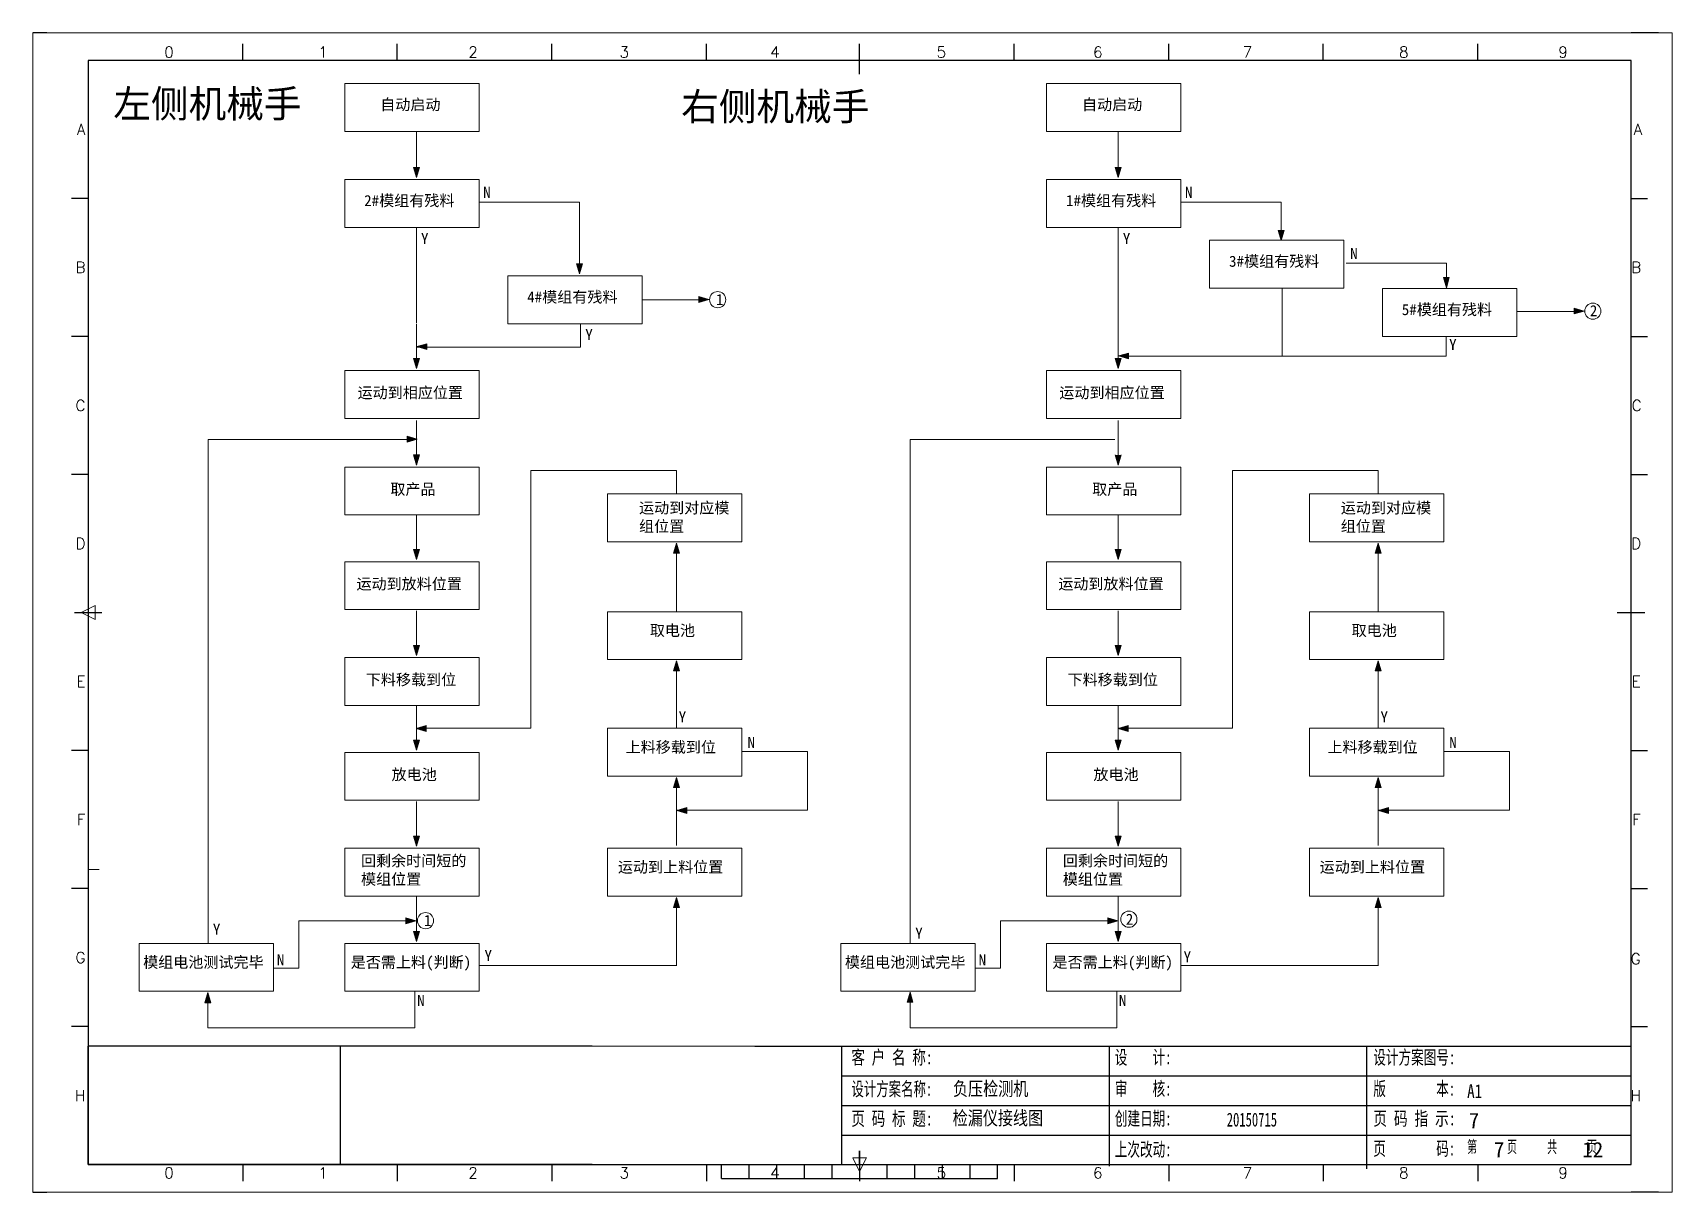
# Model space of a CAD drawing. Extents: x 2511 to 8703, y -745 to 3310.
# Drawn here: x 3147.7 to 3444.7, y -513 to -303 of the extents above; entities that cross this region are included whole.
import ezdxf
from ezdxf.enums import TextEntityAlignment as Align

# ---------------------------------------------------------------- set-up
doc = ezdxf.new("R2010")
doc.units = 0
doc.header["$MEASUREMENT"] = 0
doc.layers.add('AE_BOR', color=1, linetype='Continuous')
doc.layers.add('MISC', color=2, linetype='Continuous')
doc.styles.add('Standard0.67', font='', dxfattribs={"width": 0.67})
doc.styles.add('Standard_0.8', font='', dxfattribs={"width": 0.8})
doc.styles.add('WD', font='romans.shx', dxfattribs={"bigfont": 'gbcbig.shx'})
doc.styles.add('样式 0', font='')
doc.styles.get('Standard0.67').set_extended_font_data('FangSong_GB2312')
doc.styles.get('Standard_0.8').set_extended_font_data('FangSong_GB2312')
doc.styles.get('样式 0').set_extended_font_data('KaiTi_GB2312')

msp = doc.modelspace()

# ---------------------------------------------------------------- texts
at = {"lineweight": 0, "attachment_point": 1}
for s, insert, char_height, width in [('{\\fSimSun|b1|i0|c134|p2;\\C1;左侧机械手}', (3162.3, -313.33), 5, 38.6103), ('{\\fSimSun|b0|i0|c134|p2;自动启动}', (3210.66, -314.96), 2, 14.0642), ('{\\fSimSun|b1|i0|c134|p2;\\C1;右侧机械手}', (3265.17, -313.84), 5, 42.644), ('{\\fSimSun|b0|i0|c134|p2;自动启动}', (3337.79, -314.96), 2, 14.0642), ('{\\fSimSun|b0|i0|c134|p2;2#模组有残料}', (3207.74, -332.36), 2, 17.8923), ('{\\fSimSun|b0|i0|c134|p2;N}', (3229.3, -330.87), 2, 3.9114), ('{\\fSimSun|b0|i0|c134|p2;1#模组有残料}', (3334.88, -332.36), 2, 17.8923), ('{\\fSimSun|b0|i0|c134|p2;N}', (3356.44, -330.87), 2, 3.9114), ('{\\fSimSun|b0|i0|c134|p2;Y}', (3218.04, -339.23), 2, 3.9114), ('{\\fSimSun|b0|i0|c134|p2;Y}', (3345.18, -339.23), 2, 3.9114), ('{\\fSimSun|b0|i0|c134|p2;3#模组有残料}', (3364.42, -343.35), 2, 17.8923), ('{\\fSimSun|b0|i0|c134|p2;N}', (3386.36, -341.95), 2, 3.9114), ('{\\fSimSun|b0|i0|c134|p2;4#模组有残料}', (3237.28, -349.82), 2, 17.8923), ('{\\fSimSun|b0|i0|c134|p2;1}', (3271.49, -350.29), 2, 3.9114), ('{\\fSimSun|b0|i0|c134|p2;5#模组有残料}', (3395.72, -352.1), 2, 17.8923), ('{\\fSimSun|b0|i0|c134|p2;2}', (3429.79, -352.31), 2, 3.9114), ('{\\fSimSun|b0|i0|c134|p2;Y}', (3247.8, -356.64), 2, 3.9114), ('{\\fSimSun|b0|i0|c134|p2;Y}', (3404.29, -358.43), 2, 3.9114), ('{\\fSimSun|b0|i0|c134|p2;运动到相应位置}', (3206.55, -367.15), 2, 20.5911), ('{\\fSimSun|b0|i0|c134|p2;运动到相应位置}', (3333.68, -367.15), 2, 20.5911), ('{\\fSimSun|b0|i0|c134|p2;取产品}', (3212.5, -384.64), 2, 20.5911), ('{\\fSimSun|b0|i0|c134|p2;取产品}', (3339.63, -384.64), 2, 20.5911), ('{\\fSimSun|b0|i0|c134|p2;运动到对应模组位置}', (3257.54, -388.01), 2, 16.6055), ('{\\fSimSun|b0|i0|c134|p2;运动到对应模组位置}', (3384.67, -388.01), 2, 16.6055), ('{\\fSimSun|b0|i0|c134|p2;运动到放料位置}', (3206.35, -401.78), 2, 20.5911), ('{\\fSimSun|b0|i0|c134|p2;运动到放料位置}', (3333.49, -401.78), 2, 20.5911), ('{\\fSimSun|b0|i0|c134|p2;取电池}', (3259.5, -410.22), 2, 24.5299), ('{\\fSimSun|b0|i0|c134|p2;取电池}', (3386.64, -410.22), 2, 24.5299), ('{\\fSimSun|b0|i0|c134|p2;下料移载到位}', (3208.05, -419.13), 2, 20.5911), ('{\\fSimSun|b0|i0|c134|p2;下料移载到位}', (3335.18, -419.13), 2, 20.5911), ('{\\fSimSun|b0|i0|c134|p2;Y}', (3264.72, -425.87), 2, 3.9114), ('{\\fSimSun|b0|i0|c134|p2;Y}', (3391.86, -425.87), 2, 3.9114), ('{\\fSimSun|b0|i0|c134|p2;N}', (3277.19, -430.5), 2, 3.9114), ('{\\fSimSun|b0|i0|c134|p2;N}', (3404.32, -430.5), 2, 3.9114), ('{\\fSimSun|b0|i0|c134|p2;上料移载到位}', (3255.11, -431.35), 2, 24.5299), ('{\\fSimSun|b0|i0|c134|p2;上料移载到位}', (3382.25, -431.35), 2, 24.5299), ('{\\fSimSun|b0|i0|c134|p2;放电池}', (3212.72, -436.31), 2, 20.5911), ('{\\fSimSun|b0|i0|c134|p2;放电池}', (3339.86, -436.31), 2, 20.5911), ('{\\fSimSun|b0|i0|c134|p2;回剩余时间短的模组位置}', (3207.17, -451.93), 2, 20.5911), ('{\\fSimSun|b0|i0|c134|p2;运动到上料位置}', (3253.71, -453.07), 2, 24.5299), ('{\\fSimSun|b0|i0|c134|p2;回剩余时间短的模组位置}', (3334.31, -451.93), 2, 20.5911), ('{\\fSimSun|b0|i0|c134|p2;运动到上料位置}', (3380.85, -453.07), 2, 24.5299), ('{\\fSimSun|b0|i0|c134|p2;1}', (3218.56, -462.75), 2, 3.9114), ('{\\fSimSun|b0|i0|c134|p2;2}', (3345.72, -462.53), 2, 3.9114), ('{\\fSimSun|b0|i0|c134|p2;Y}', (3180.33, -464.35), 2, 3.9114), ('{\\fSimSun|b0|i0|c134|p2;Y}', (3307.57, -465.05), 2, 3.9114), ('{\\fSimSun|b0|i0|c134|p2;Y}', (3229.54, -469.1), 2, 3.9114), ('{\\fSimSun|b0|i0|c134|p2;模组电池测试完毕}', (3167.7, -470.31), 2, 24.5299), ('{\\fSimSun|b0|i0|c134|p2;N}', (3191.92, -469.89), 2, 3.9114), ('{\\fSimSun|b0|i0|c134|p2;是否需上料(判断)}', (3205.31, -470.31), 2, 24.5299), ('{\\fSimSun|b0|i0|c134|p2;模组电池测试完毕}', (3294.84, -470.31), 2, 24.5299), ('{\\fSimSun|b0|i0|c134|p2;N}', (3319.06, -469.89), 2, 3.9114), ('{\\fSimSun|b0|i0|c134|p2;是否需上料(判断)}', (3332.45, -470.31), 2, 24.5299), ('{\\fSimSun|b0|i0|c134|p2;Y}', (3356.19, -469.33), 2, 3.9114), ('{\\fSimSun|b0|i0|c134|p2;N}', (3217.34, -477.23), 2, 3.9114), ('{\\fSimSun|b0|i0|c134|p2;N}', (3344.47, -477.23), 2, 3.9114)]:
    msp.add_mtext(s, dxfattribs=dict(at, insert=insert, char_height=char_height, width=width))
at = {"color": 0, "ltscale": 2, "char_height": 2.5, "attachment_point": 1}
for s, insert, width, style in [('{\\fSimSun|b0|i0|c134|p2;\\W0.72;客 户 名 称:}', (3296.01, -487.29), 16.2477, 'Standard0.67'), ('{\\fSimSun|b0|i0|c134|p2;设    计:}', (3343.73, -487.29), 12.0312, 'Standard0.67'), ('{\\fSimSun|b0|i0|c134|p2;设计方案图号:}', (3390.56, -487.29), 15.1644, 'Standard0.67'), ('{\\fSimSun|b0|i0|c134|p2;\\W0.66;设计方案名称:}', (3296.01, -493.02), 15.1234, 'Standard0.67'), ('{\\fSimSun|b0|i0|c134|p2;负压检测机}', (3314.42, -492.97), 33.9078, 'Standard_0.8'), ('{\\fSimSun|b0|i0|c134|p2;审    核:}', (3343.73, -492.97), 12.0312, 'Standard0.67'), ('{\\fSimSun|b0|i0|c134|p2;版        本:}', (3390.56, -492.97), 16.8498, 'Standard0.67'), ('{\\fSimSun|b0|i0|c134|p2;A1}', (3407.56, -493.41), 33.9078, 'Standard_0.8'), ('{\\fSimSun|b0|i0|c134|p2;\\W0.72;页 码 标 题:}', (3296.01, -498.39), 15.1234, 'Standard0.67'), ('{\\fSimSun|b0|i0|c134|p2;创建日期:}', (3343.73, -498.37), 12.0312, 'Standard0.67'), ('{\\fSimSun|b0|i0|c134|p2;20150715}', (3364.01, -498.57), 12.0312, 'Standard0.67'), ('{\\fSimSun|b0|i0|c134|p2;\\W0.73;页 码 指 示:}', (3390.56, -498.37), 16.1995, 'Standard0.67'), ('{\\fSimSun|b0|i0|c134|p2;上次改动:}', (3343.73, -503.96), 12.0312, 'Standard0.67'), ('{\\fSimSun|b0|i0|c134|p2;页        码:}', (3390.56, -503.81), 15.7258, 'Standard0.67'), ('{\\Fromans,gbcbig|c134;第}    {\\Fromans,gbcbig|c134;页}    {\\Fromans,gbcbig|c134;共}    {\\Fromans,gbcbig|c134;页}', (3407.56, -503.57), 33.9078, 'Standard_0.8')]:
    msp.add_mtext(s, dxfattribs=dict(at, insert=insert, width=width, style=style))
at = {"layer": 'MISC', "color": 0, "attachment_point": 1}
for s, insert, char_height, width, style in [('{\\fSimSun|b0|i0|c134|p2;检漏仪接线图}', (3314.37, -498.29), 2.5, 24.1794, 'Standard_0.8'), ('7', (3407.85, -498.58), 2.8, 3.07, '样式 0'), ('7', (3412.39, -503.87), 2.8, 3.07, '样式 0'), ('12', (3428.41, -503.87), 2.8, 3.07, '样式 0')]:
    msp.add_mtext(s, dxfattribs=dict(at, insert=insert, char_height=char_height, width=width, style=style))

# ---------------------------------------------------------------- blocks, each defined once
blk = doc.blocks.new('gb_a2_a')
for p, q in [((584, 410), (25, 410)), ((25, 410), (25, 10)), ((584, 10), (584, 410)), ((25, 10), (584, 10))]:
    blk.add_line(p, q)
at = {"lineweight": 9, "ltscale": 0.1}
blk.add_line((25, 116.86), (29, 116.86), dxfattribs=at)
at = {"layer": 'AE_BOR', "lineweight": 30}
for p, q in [((10, 420), (4.93, 420)), ((594, 420), (584, 420)), ((4.93, 0), (10, 0)), ((594, 0), (584, 0))]:
    blk.add_line(p, q, dxfattribs=at)
at = {"layer": 'AE_BOR', "color": 1, "lineweight": 15}
for p, q in [((4.93, 420), (598.93, 420)), ((4.93, 0), (4.93, 420)), ((598.93, 420), (598.93, 0)), ((22.5, 210), (27.5, 212.5)), ((27.5, 207.5), (22.5, 210)), ((27.5, 212.5), (27.5, 207.5)), ((304.5, 7.5), (302, 12.5)), ((302, 12.5), (307, 12.5)), ((307, 12.5), (304.5, 7.5)), ((598.93, 0), (4.93, 0))]:
    blk.add_line(p, q, dxfattribs=at)
at = {"layer": 'AE_BOR'}
for p, q in [((81, 410), (81, 416)), ((137, 410), (137, 416)), ((193, 410), (193, 416)), ((249, 410), (249, 416)), ((304.5, 410), (304.5, 416)), ((360.5, 410), (360.5, 416)), ((416.5, 410), (416.5, 416)), ((472.5, 410), (472.5, 416)), ((528.5, 410), (528.5, 416)), ((25, 360), (19, 360)), ((584, 360), (590, 360)), ((25, 310), (19, 310)), ((584, 310), (590, 310)), ((25, 260), (19, 260)), ((584, 260), (590, 260)), ((25, 160), (19, 160)), ((584, 160), (590, 160)), ((25, 110), (19, 110)), ((584, 110), (590, 110)), ((25, 60), (19, 60)), ((584, 60), (590, 60)), ((81, 10), (81, 4)), ((137, 10), (137, 4)), ((193, 10), (193, 4)), ((249, 10), (249, 4)), ((304.5, 10), (304.5, 4)), ((360.5, 10), (360.5, 4)), ((416.5, 10), (416.5, 4)), ((472.5, 10), (472.5, 4)), ((528.5, 10), (528.5, 4))]:
    blk.add_line(p, q, dxfattribs=at)
at = {"layer": 'AE_BOR', "color": 2, "lineweight": 30}
for p, q in [((304.5, 405), (304.5, 415)), ((20, 210), (30, 210)), ((579, 210), (589, 210)), ((304.5, 10), (304.5, 15)), ((304.5, 15), (304.5, 5)), ((254.5, 5), (254.5, 10)), ((264.5, 5), (264.5, 10)), ((274.5, 5), (274.5, 10)), ((284.5, 5), (284.5, 10)), ((294.5, 5), (294.5, 10)), ((304.5, 10), (304.5, 5)), ((314.5, 5), (314.5, 10)), ((324.5, 5), (324.5, 10)), ((334.5, 5), (334.5, 10)), ((344.5, 5), (344.5, 10)), ((354.5, 5), (354.5, 10)), ((254.5, 5), (354.5, 5))]:
    blk.add_line(p, q, dxfattribs=at)
at = {"layer": 'AE_BOR', "style": 'WD'}
for s, p in [('0', (54.27, 411)), ('1', (110.12, 411)), ('2', (164.42, 411)), ('3', (219.22, 411)), ('4', (273.82, 411)), ('5', (334.12, 411)), ('6', (390.81, 411)), ('7', (445.01, 411)), ('8', (501.67, 411)), ('9', (559.4, 411)), ('0', (54.27, 5)), ('1', (110.12, 5)), ('2', (164.42, 5)), ('3', (219.22, 5)), ('4', (273.82, 5)), ('5', (334.12, 5)), ('6', (390.81, 5)), ('7', (445.01, 5)), ('8', (501.67, 5)), ('9', (559.4, 5))]:
    blk.add_text(s, height=4, dxfattribs=at).set_placement(p, align=Align.CENTER)
for s, p in [('A', (24, 385)), ('A', (588.05, 385)), ('B', (24, 335)), ('B', (587.67, 335)), ('C', (24, 285)), ('C', (587.86, 285)), ('D', (24, 235)), ('D', (587.67, 235)), ('E', (24, 185)), ('E', (587.48, 185)), ('F', (24, 135)), ('F', (587.48, 135)), ('F', (587.48, 135)), ('G', (24, 85)), ('G', (587.48, 84.56)), ('H', (24, 35)), ('H', (587.67, 35))]:
    blk.add_text(s, height=4, dxfattribs=at).set_placement(p, align=Align.MIDDLE_RIGHT)

# ---------------------------------------------------------------- hatches: boundary and pattern name
at = {"lineweight": 0}
for points in [[(3217.21, -327.36), (3216.67, -327.36), (3217.21, -329.19)], [(3217.75, -327.36), (3217.21, -327.36), (3217.21, -329.19)], [(3344.35, -327.36), (3343.81, -327.36), (3344.35, -329.19)], [(3344.88, -327.36), (3344.35, -327.36), (3344.35, -329.19)], [(3373.88, -338.76), (3373.34, -338.76), (3373.88, -340.59)], [(3374.42, -338.76), (3373.88, -338.76), (3373.88, -340.59)], [(3246.74, -344.82), (3246.21, -344.82), (3246.74, -346.65)], [(3247.28, -344.82), (3246.74, -344.82), (3246.74, -346.65)], [(3403.8, -347.32), (3403.26, -347.32), (3403.8, -349.14)], [(3404.33, -347.32), (3403.8, -347.32), (3403.8, -349.14)], [(3268.38, -350.74), (3268.38, -351.28), (3270.21, -351.28)], [(3268.38, -351.28), (3268.38, -351.82), (3270.21, -351.28)], [(3426.93, -352.82), (3426.93, -353.36), (3428.76, -353.36)], [(3426.93, -353.36), (3426.93, -353.89), (3428.76, -353.36)], [(3219.09, -359.82), (3219.09, -359.28), (3217.27, -359.82)], [(3217.21, -361.95), (3216.67, -361.95), (3217.21, -363.78)], [(3217.75, -361.95), (3217.21, -361.95), (3217.21, -363.78)], [(3219.09, -360.36), (3219.09, -359.82), (3217.27, -359.82)], [(3344.35, -361.95), (3343.81, -361.95), (3344.35, -363.78)], [(3344.88, -361.95), (3344.35, -361.95), (3344.35, -363.78)], [(3346.23, -361.51), (3346.23, -360.97), (3344.4, -361.51)], [(3346.23, -362.05), (3346.23, -361.51), (3344.4, -361.51)], [(3215.51, -376.03), (3215.51, -376.57), (3217.34, -376.57)], [(3215.51, -376.57), (3215.51, -377.1), (3217.34, -376.57)], [(3217.21, -379.44), (3216.67, -379.44), (3217.21, -381.27)], [(3217.75, -379.44), (3217.21, -379.44), (3217.21, -381.27)], [(3344.35, -379.44), (3343.81, -379.44), (3344.35, -381.27)], [(3344.88, -379.44), (3344.35, -379.44), (3344.35, -381.27)], [(3217.21, -396.58), (3216.67, -396.58), (3217.21, -398.4)], [(3217.75, -396.58), (3217.21, -396.58), (3217.21, -398.4)], [(3263.77, -397.22), (3264.31, -397.22), (3264.31, -395.39)], [(3264.31, -397.22), (3264.85, -397.22), (3264.31, -395.39)], [(3344.35, -396.58), (3343.81, -396.58), (3344.35, -398.4)], [(3344.88, -396.58), (3344.35, -396.58), (3344.35, -398.4)], [(3390.9, -397.22), (3391.44, -397.22), (3391.44, -395.39)], [(3391.44, -397.22), (3391.98, -397.22), (3391.44, -395.39)], [(3217.21, -413.93), (3216.67, -413.93), (3217.21, -415.76)], [(3217.75, -413.93), (3217.21, -413.93), (3217.21, -415.76)], [(3344.35, -413.93), (3343.81, -413.93), (3344.35, -415.76)], [(3344.88, -413.93), (3344.35, -413.93), (3344.35, -415.76)], [(3263.77, -418.54), (3264.31, -418.54), (3264.31, -416.72)], [(3264.31, -418.54), (3264.85, -418.54), (3264.31, -416.72)], [(3390.9, -418.54), (3391.44, -418.54), (3391.44, -416.72)], [(3391.44, -418.54), (3391.98, -418.54), (3391.44, -416.72)], [(3219, -428.97), (3219, -428.43), (3217.17, -428.97)], [(3219, -429.51), (3219, -428.97), (3217.17, -428.97)], [(3346.14, -428.97), (3346.14, -428.43), (3344.31, -428.97)], [(3346.14, -429.51), (3346.14, -428.97), (3344.31, -428.97)], [(3217.21, -431.11), (3216.67, -431.11), (3217.21, -432.93)], [(3217.75, -431.11), (3217.21, -431.11), (3217.21, -432.93)], [(3344.35, -431.11), (3343.81, -431.11), (3344.35, -432.93)], [(3344.88, -431.11), (3344.35, -431.11), (3344.35, -432.93)], [(3263.77, -439.67), (3264.31, -439.67), (3264.31, -437.84)], [(3264.31, -439.67), (3264.85, -439.67), (3264.31, -437.84)], [(3390.9, -439.67), (3391.44, -439.67), (3391.44, -437.84)], [(3391.44, -439.67), (3391.98, -439.67), (3391.44, -437.84)], [(3266.19, -443.81), (3266.19, -443.27), (3264.36, -443.81)], [(3266.19, -444.35), (3266.19, -443.81), (3264.36, -443.81)], [(3393.32, -443.81), (3393.32, -443.27), (3391.5, -443.81)], [(3393.32, -444.35), (3393.32, -443.81), (3391.5, -443.81)], [(3217.21, -448.47), (3216.67, -448.47), (3217.21, -450.3)], [(3217.75, -448.47), (3217.21, -448.47), (3217.21, -450.3)], [(3344.35, -448.47), (3343.81, -448.47), (3344.35, -450.3)], [(3344.88, -448.47), (3344.35, -448.47), (3344.35, -450.3)], [(3263.77, -461.39), (3264.31, -461.39), (3264.31, -459.57)], [(3264.31, -461.39), (3264.85, -461.39), (3264.31, -459.57)], [(3390.9, -461.39), (3391.44, -461.39), (3391.44, -459.57)], [(3391.44, -461.39), (3391.98, -461.39), (3391.44, -459.57)], [(3215.3, -463.29), (3215.3, -463.83), (3217.13, -463.83)], [(3342.44, -463.29), (3342.44, -463.83), (3344.26, -463.83)], [(3215.3, -463.83), (3215.3, -464.37), (3217.13, -463.83)], [(3217.21, -465.72), (3216.67, -465.72), (3217.21, -467.55)], [(3217.75, -465.72), (3217.21, -465.72), (3217.21, -467.55)], [(3342.44, -463.83), (3342.44, -464.37), (3344.26, -463.83)], [(3344.35, -465.72), (3343.81, -465.72), (3344.35, -467.55)], [(3344.88, -465.72), (3344.35, -465.72), (3344.35, -467.55)], [(3178.88, -478.64), (3179.42, -478.64), (3179.42, -476.81)], [(3179.42, -478.64), (3179.96, -478.64), (3179.42, -476.81)], [(3306.1, -478.54), (3306.63, -478.54), (3306.63, -476.71)], [(3306.63, -478.54), (3307.17, -478.54), (3306.63, -476.71)]]:
    msp.add_hatch(color=256, dxfattribs=at).paths.add_polyline_path(points)

# ---------------------------------------------------------------- linework, layer by layer
for p, q in [((3217.21, -320.89), (3217.21, -329.19)), ((3344.35, -320.89), (3344.35, -329.19)), ((3217.21, -329.19), (3216.67, -327.36)), ((3216.67, -327.36), (3217.75, -327.36)), ((3217.21, -329.19), (3217.75, -327.36)), ((3344.35, -329.19), (3343.81, -327.36)), ((3343.81, -327.36), (3344.88, -327.36)), ((3344.35, -329.19), (3344.88, -327.36)), ((3228.58, -333.62), (3246.74, -333.62)), ((3246.74, -333.62), (3246.74, -346.65)), ((3355.72, -333.62), (3373.88, -333.62)), ((3373.88, -333.62), (3373.88, -340.59)), ((3217.21, -338.35), (3217.21, -355.48)), ((3344.35, -338.35), (3344.35, -356.11)), ((3373.88, -340.59), (3373.34, -338.76)), ((3373.34, -338.76), (3374.42, -338.76)), ((3373.88, -340.59), (3374.42, -338.76)), ((3246.74, -346.65), (3246.21, -344.82)), ((3246.21, -344.82), (3247.28, -344.82)), ((3246.74, -346.65), (3247.28, -344.82)), ((3385.63, -344.7), (3403.8, -344.7)), ((3403.8, -349.14), (3403.26, -347.32)), ((3403.26, -347.32), (3404.33, -347.32)), ((3403.8, -344.7), (3403.8, -349.31)), ((3403.8, -349.14), (3404.33, -347.32)), ((3374.07, -349.21), (3374.07, -361.54)), ((3268.32, -351.35), (3258.12, -351.35)), ((3270.21, -351.28), (3268.38, -350.74)), ((3268.38, -351.82), (3268.38, -350.74)), ((3270.21, -351.28), (3268.38, -351.82)), ((3426.88, -353.43), (3416.67, -353.43)), ((3428.76, -353.36), (3426.93, -352.82)), ((3426.93, -353.89), (3426.93, -352.82)), ((3428.76, -353.36), (3426.93, -353.89)), ((3217.21, -355.68), (3217.21, -363.78)), ((3246.93, -355.72), (3246.93, -359.9)), ((3344.35, -355.68), (3344.35, -363.78)), ((3217.27, -359.82), (3219.09, -359.28)), ((3219.09, -359.28), (3219.09, -360.36)), ((3403.77, -358), (3403.77, -361.54)), ((3217.21, -363.78), (3216.67, -361.95)), ((3216.67, -361.95), (3217.75, -361.95)), ((3217.21, -363.78), (3217.75, -361.95)), ((3217.27, -359.82), (3219.09, -360.36)), ((3246.93, -359.9), (3217.28, -359.9)), ((3344.35, -363.78), (3343.81, -361.95)), ((3343.81, -361.95), (3344.88, -361.95)), ((3344.35, -363.78), (3344.88, -361.95)), ((3344.4, -361.51), (3346.23, -360.97)), ((3344.4, -361.51), (3346.23, -362.05)), ((3346.23, -360.97), (3346.23, -362.05)), ((3346.23, -361.54), (3403.77, -361.54)), ((3217.21, -373.17), (3217.21, -381.27)), ((3344.35, -373.17), (3344.35, -381.27)), ((3179.5, -467.83), (3179.5, -376.65)), ((3179.5, -376.65), (3216.63, -376.65)), ((3217.34, -376.57), (3215.51, -376.03)), ((3215.51, -377.1), (3215.51, -376.03)), ((3217.34, -376.57), (3215.51, -377.1)), ((3306.63, -467.83), (3306.63, -376.65)), ((3306.63, -376.65), (3343.76, -376.65)), ((3217.21, -381.27), (3216.67, -379.44)), ((3216.67, -379.44), (3217.75, -379.44)), ((3217.21, -381.27), (3217.75, -379.44)), ((3344.35, -381.27), (3343.81, -379.44)), ((3344.35, -381.27), (3344.88, -379.44)), ((3237.94, -428.94), (3237.94, -382.23)), ((3237.94, -382.23), (3264.33, -382.23)), ((3264.33, -382.23), (3264.33, -386.41)), ((3365.08, -428.94), (3365.08, -382.23)), ((3365.08, -382.23), (3391.47, -382.23)), ((3391.47, -382.23), (3391.47, -386.41)), ((3217.21, -390.3), (3217.21, -398.4)), ((3344.35, -390.3), (3344.35, -398.4)), ((3217.21, -398.4), (3216.67, -396.58)), ((3216.67, -396.58), (3217.75, -396.58)), ((3217.21, -398.4), (3217.75, -396.58)), ((3264.31, -395.39), (3263.77, -397.22)), ((3264.85, -397.22), (3263.77, -397.22)), ((3264.31, -395.39), (3264.85, -397.22)), ((3264.33, -397.31), (3264.33, -407.73)), ((3344.35, -398.4), (3343.81, -396.58)), ((3343.81, -396.58), (3344.88, -396.58)), ((3344.35, -398.4), (3344.88, -396.58)), ((3391.44, -395.39), (3390.9, -397.22)), ((3391.98, -397.22), (3390.9, -397.22)), ((3391.44, -395.39), (3391.98, -397.22)), ((3391.47, -397.31), (3391.47, -407.73)), ((3217.21, -407.66), (3217.21, -415.76)), ((3344.35, -407.66), (3344.35, -415.76)), ((3217.21, -415.76), (3216.67, -413.93)), ((3216.67, -413.93), (3217.75, -413.93)), ((3217.21, -415.76), (3217.75, -413.93)), ((3344.35, -415.76), (3343.81, -413.93)), ((3343.81, -413.93), (3344.88, -413.93)), ((3344.35, -415.76), (3344.88, -413.93)), ((3264.31, -416.72), (3263.77, -418.54)), ((3264.85, -418.54), (3263.77, -418.54)), ((3264.31, -416.72), (3264.85, -418.54)), ((3264.33, -418.63), (3264.33, -428.95)), ((3391.44, -416.72), (3390.9, -418.54)), ((3391.98, -418.54), (3390.9, -418.54)), ((3391.44, -416.72), (3391.98, -418.54)), ((3391.47, -418.63), (3391.47, -428.95)), ((3217.21, -424.83), (3217.21, -432.93)), ((3344.35, -424.83), (3344.35, -432.93)), ((3217.17, -428.97), (3219, -428.43)), ((3217.17, -428.97), (3219, -429.51)), ((3217.22, -428.94), (3237.94, -428.94)), ((3219, -428.43), (3219, -429.51)), ((3344.31, -428.97), (3346.14, -428.43)), ((3344.31, -428.97), (3346.14, -429.51)), ((3344.36, -428.94), (3365.08, -428.94)), ((3346.14, -428.43), (3346.14, -429.51)), ((3217.21, -432.93), (3216.67, -431.11)), ((3216.67, -431.11), (3217.75, -431.11)), ((3217.21, -432.93), (3217.75, -431.11)), ((3276.18, -433.17), (3288.07, -433.17)), ((3288.07, -433.17), (3288.07, -443.78)), ((3344.35, -432.93), (3343.81, -431.11)), ((3343.81, -431.11), (3344.88, -431.11)), ((3344.35, -432.93), (3344.88, -431.11)), ((3403.32, -433.17), (3415.21, -433.17)), ((3415.21, -433.17), (3415.21, -443.78)), ((3264.31, -437.84), (3263.77, -439.67)), ((3264.31, -437.84), (3264.85, -439.67)), ((3391.44, -437.84), (3390.9, -439.67)), ((3391.44, -437.84), (3391.98, -439.67)), ((3217.21, -442.2), (3217.21, -450.3)), ((3264.85, -439.67), (3263.77, -439.67)), ((3264.33, -439.76), (3264.33, -450.18)), ((3344.35, -442.2), (3344.35, -450.3)), ((3391.98, -439.67), (3390.9, -439.67)), ((3391.47, -439.76), (3391.47, -450.18)), ((3288.07, -443.78), (3264.33, -443.78)), ((3264.36, -443.81), (3266.19, -443.27)), ((3264.36, -443.81), (3266.19, -444.35)), ((3266.19, -443.27), (3266.19, -444.35)), ((3415.21, -443.78), (3391.47, -443.78)), ((3391.5, -443.81), (3393.32, -443.27)), ((3391.5, -443.81), (3393.32, -444.35)), ((3393.32, -443.27), (3393.32, -444.35)), ((3217.21, -450.3), (3216.67, -448.47)), ((3216.67, -448.47), (3217.75, -448.47)), ((3217.21, -450.3), (3217.75, -448.47)), ((3344.35, -450.3), (3343.81, -448.47)), ((3343.81, -448.47), (3344.88, -448.47)), ((3344.35, -450.3), (3344.88, -448.47)), ((3217.21, -459.45), (3217.21, -467.55)), ((3264.31, -459.57), (3263.77, -461.39)), ((3264.31, -459.57), (3264.85, -461.39)), ((3344.35, -459.45), (3344.35, -467.55)), ((3391.44, -459.57), (3390.9, -461.39)), ((3391.44, -459.57), (3391.98, -461.39)), ((3217.13, -463.83), (3215.3, -463.29)), ((3215.3, -464.37), (3215.3, -463.29)), ((3264.85, -461.39), (3263.77, -461.39)), ((3264.33, -461.48), (3264.33, -471.91)), ((3344.26, -463.83), (3342.44, -463.29)), ((3342.44, -464.37), (3342.44, -463.29)), ((3391.98, -461.39), (3390.9, -461.39)), ((3391.47, -461.48), (3391.47, -471.91)), ((3195.91, -472.38), (3195.91, -463.82)), ((3195.91, -463.82), (3217.04, -463.82)), ((3217.13, -463.83), (3215.3, -464.37)), ((3217.21, -467.55), (3216.67, -465.72)), ((3216.67, -465.72), (3217.75, -465.72)), ((3217.21, -467.55), (3217.75, -465.72)), ((3323.04, -472.38), (3323.04, -463.82)), ((3323.04, -463.82), (3344.18, -463.82)), ((3344.26, -463.83), (3342.44, -464.37)), ((3344.35, -467.55), (3343.81, -465.72)), ((3343.81, -465.72), (3344.88, -465.72)), ((3344.35, -467.55), (3344.88, -465.72)), ((3228.6, -471.91), (3264.39, -471.91)), ((3355.74, -471.91), (3391.53, -471.91)), ((3191.33, -472.38), (3195.91, -472.38)), ((3318.47, -472.38), (3323.04, -472.38)), ((3179.42, -476.81), (3178.88, -478.64)), ((3179.42, -476.81), (3179.96, -478.64)), ((3216.94, -476.67), (3216.94, -483.19)), ((3306.63, -476.71), (3306.1, -478.54)), ((3306.63, -476.71), (3307.17, -478.54)), ((3344.08, -476.67), (3344.08, -483.19)), ((3179.96, -478.64), (3178.88, -478.64)), ((3179.44, -478.67), (3179.44, -483.19)), ((3307.17, -478.54), (3306.1, -478.54)), ((3306.65, -478.57), (3306.65, -483.19)), ((3216.94, -483.19), (3179.44, -483.19)), ((3344.08, -483.19), (3306.65, -483.19))]:
    msp.add_line(p, q, dxfattribs=at)
at = {"color": 0, "ltscale": 2}
for p, q in [((3157.75, -507.97), (3157.75, -486.52)), ((3249.05, -486.52), (3157.75, -486.52)), ((3278.51, -486.52), (3437.25, -486.52)), ((3294.21, -486.52), (3294.21, -507.97)), ((3342.78, -508.23), (3342.78, -486.52)), ((3389.36, -508.73), (3389.36, -486.52)), ((3437.25, -507.97), (3437.25, -486.52)), ((3407.25, -502.61), (3437.25, -502.61)), ((3249.05, -507.97), (3157.75, -507.97)), ((3407.25, -507.97), (3437.25, -507.97))]:
    msp.add_line(p, q, dxfattribs=at)
at = {"color": 0}
msp.add_line((3203.4, -486.52), (3203.4, -507.97), dxfattribs=at)
at = {"lineweight": 9, "ltscale": 0.1}
for p, q in [((3249.05, -486.52), (3278.51, -486.52)), ((3249.05, -507.97), (3278.51, -507.97)), ((3277.15, -507.97), (3277.15, -507.97)), ((3277.15, -507.97), (3277.15, -507.97))]:
    msp.add_line(p, q, dxfattribs=at)
for p, q in [((3294.21, -491.89), (3338.46, -491.89)), ((3338.46, -491.89), (3407.25, -491.89)), ((3407.25, -491.89), (3437.25, -491.89)), ((3294.21, -497.25), (3338.46, -497.25)), ((3338.46, -497.25), (3407.25, -497.25)), ((3407.25, -497.25), (3437.25, -497.25)), ((3294.21, -502.61), (3338.46, -502.61)), ((3338.46, -502.61), (3407.25, -502.61)), ((3278.51, -507.97), (3338.46, -507.97)), ((3278.51, -507.97), (3338.46, -507.97)), ((3338.46, -507.97), (3407.25, -507.97))]:
    msp.add_line(p, q)
at = {"lineweight": 0}
for points in [[(3204.24, -312.17), (3228.58, -312.17), (3228.58, -320.82), (3204.24, -320.82)], [(3331.38, -312.17), (3355.72, -312.17), (3355.72, -320.82), (3331.38, -320.82)], [(3204.24, -329.56), (3228.58, -329.56), (3228.58, -338.22), (3204.24, -338.22)], [(3331.38, -329.56), (3355.72, -329.56), (3355.72, -338.22), (3331.38, -338.22)], [(3360.91, -340.56), (3385.25, -340.56), (3385.25, -349.21), (3360.91, -349.21)], [(3233.77, -347.02), (3258.12, -347.02), (3258.12, -355.68), (3233.77, -355.68)], [(3392.21, -349.31), (3416.55, -349.31), (3416.55, -357.97), (3392.21, -357.97)], [(3204.24, -364.16), (3228.58, -364.16), (3228.58, -372.81), (3204.24, -372.81)], [(3331.38, -364.16), (3355.72, -364.16), (3355.72, -372.81), (3331.38, -372.81)], [(3204.24, -381.65), (3228.58, -381.65), (3228.58, -390.3), (3204.24, -390.3)], [(3331.38, -381.65), (3355.72, -381.65), (3355.72, -390.3), (3331.38, -390.3)], [(3251.84, -386.5), (3276.18, -386.5), (3276.18, -395.16), (3251.84, -395.16)], [(3378.98, -386.5), (3403.32, -386.5), (3403.32, -395.16), (3378.98, -395.16)], [(3204.24, -398.78), (3228.58, -398.78), (3228.58, -407.44), (3204.24, -407.44)], [(3331.38, -398.78), (3355.72, -398.78), (3355.72, -407.44), (3331.38, -407.44)], [(3251.84, -407.83), (3276.18, -407.83), (3276.18, -416.49), (3251.84, -416.49)], [(3378.98, -407.83), (3403.32, -407.83), (3403.32, -416.49), (3378.98, -416.49)], [(3204.24, -416.14), (3228.58, -416.14), (3228.58, -424.79), (3204.24, -424.79)], [(3331.38, -416.14), (3355.72, -416.14), (3355.72, -424.79), (3331.38, -424.79)], [(3251.84, -428.95), (3276.18, -428.95), (3276.18, -437.61), (3251.84, -437.61)], [(3378.98, -428.95), (3403.32, -428.95), (3403.32, -437.61), (3378.98, -437.61)], [(3204.24, -433.31), (3228.58, -433.31), (3228.58, -441.96), (3204.24, -441.96)], [(3331.38, -433.31), (3355.72, -433.31), (3355.72, -441.96), (3331.38, -441.96)], [(3204.24, -450.67), (3228.58, -450.67), (3228.58, -459.33), (3204.24, -459.33)], [(3251.84, -450.68), (3276.18, -450.68), (3276.18, -459.34), (3251.84, -459.34)], [(3331.38, -450.67), (3355.72, -450.67), (3355.72, -459.33), (3331.38, -459.33)], [(3378.98, -450.68), (3403.32, -450.68), (3403.32, -459.34), (3378.98, -459.34)], [(3166.96, -467.92), (3191.3, -467.92), (3191.3, -476.58), (3166.96, -476.58)], [(3204.24, -467.92), (3228.58, -467.92), (3228.58, -476.58), (3204.24, -476.58)], [(3294.1, -467.92), (3318.44, -467.92), (3318.44, -476.58), (3294.1, -476.58)], [(3331.38, -467.92), (3355.72, -467.92), (3355.72, -476.58), (3331.38, -476.58)]]:
    msp.add_lwpolyline(points, close=True, dxfattribs=at)
for centre in [(3271.78, -351.31), (3430.33, -353.39), (3218.86, -463.78), (3346.28, -463.52)]:
    msp.add_circle(centre, 1.47, dxfattribs=at)

# ---------------------------------------------------------------- block references
at = {"xscale": 0.5, "yscale": 0.5, "zscale": 0.5}
msp.add_blockref('gb_a2_a', (3145.25, -512.97), dxfattribs=at)

msp.set_redraw_order([(e.dxf.handle, doc.entitydb.next_handle()) for e in msp.query("TEXT MTEXT ATTDEF DIMENSION ARC_DIMENSION")])  # texts and dimensions are drawn at this point

doc.saveas('drawing.dxf')
